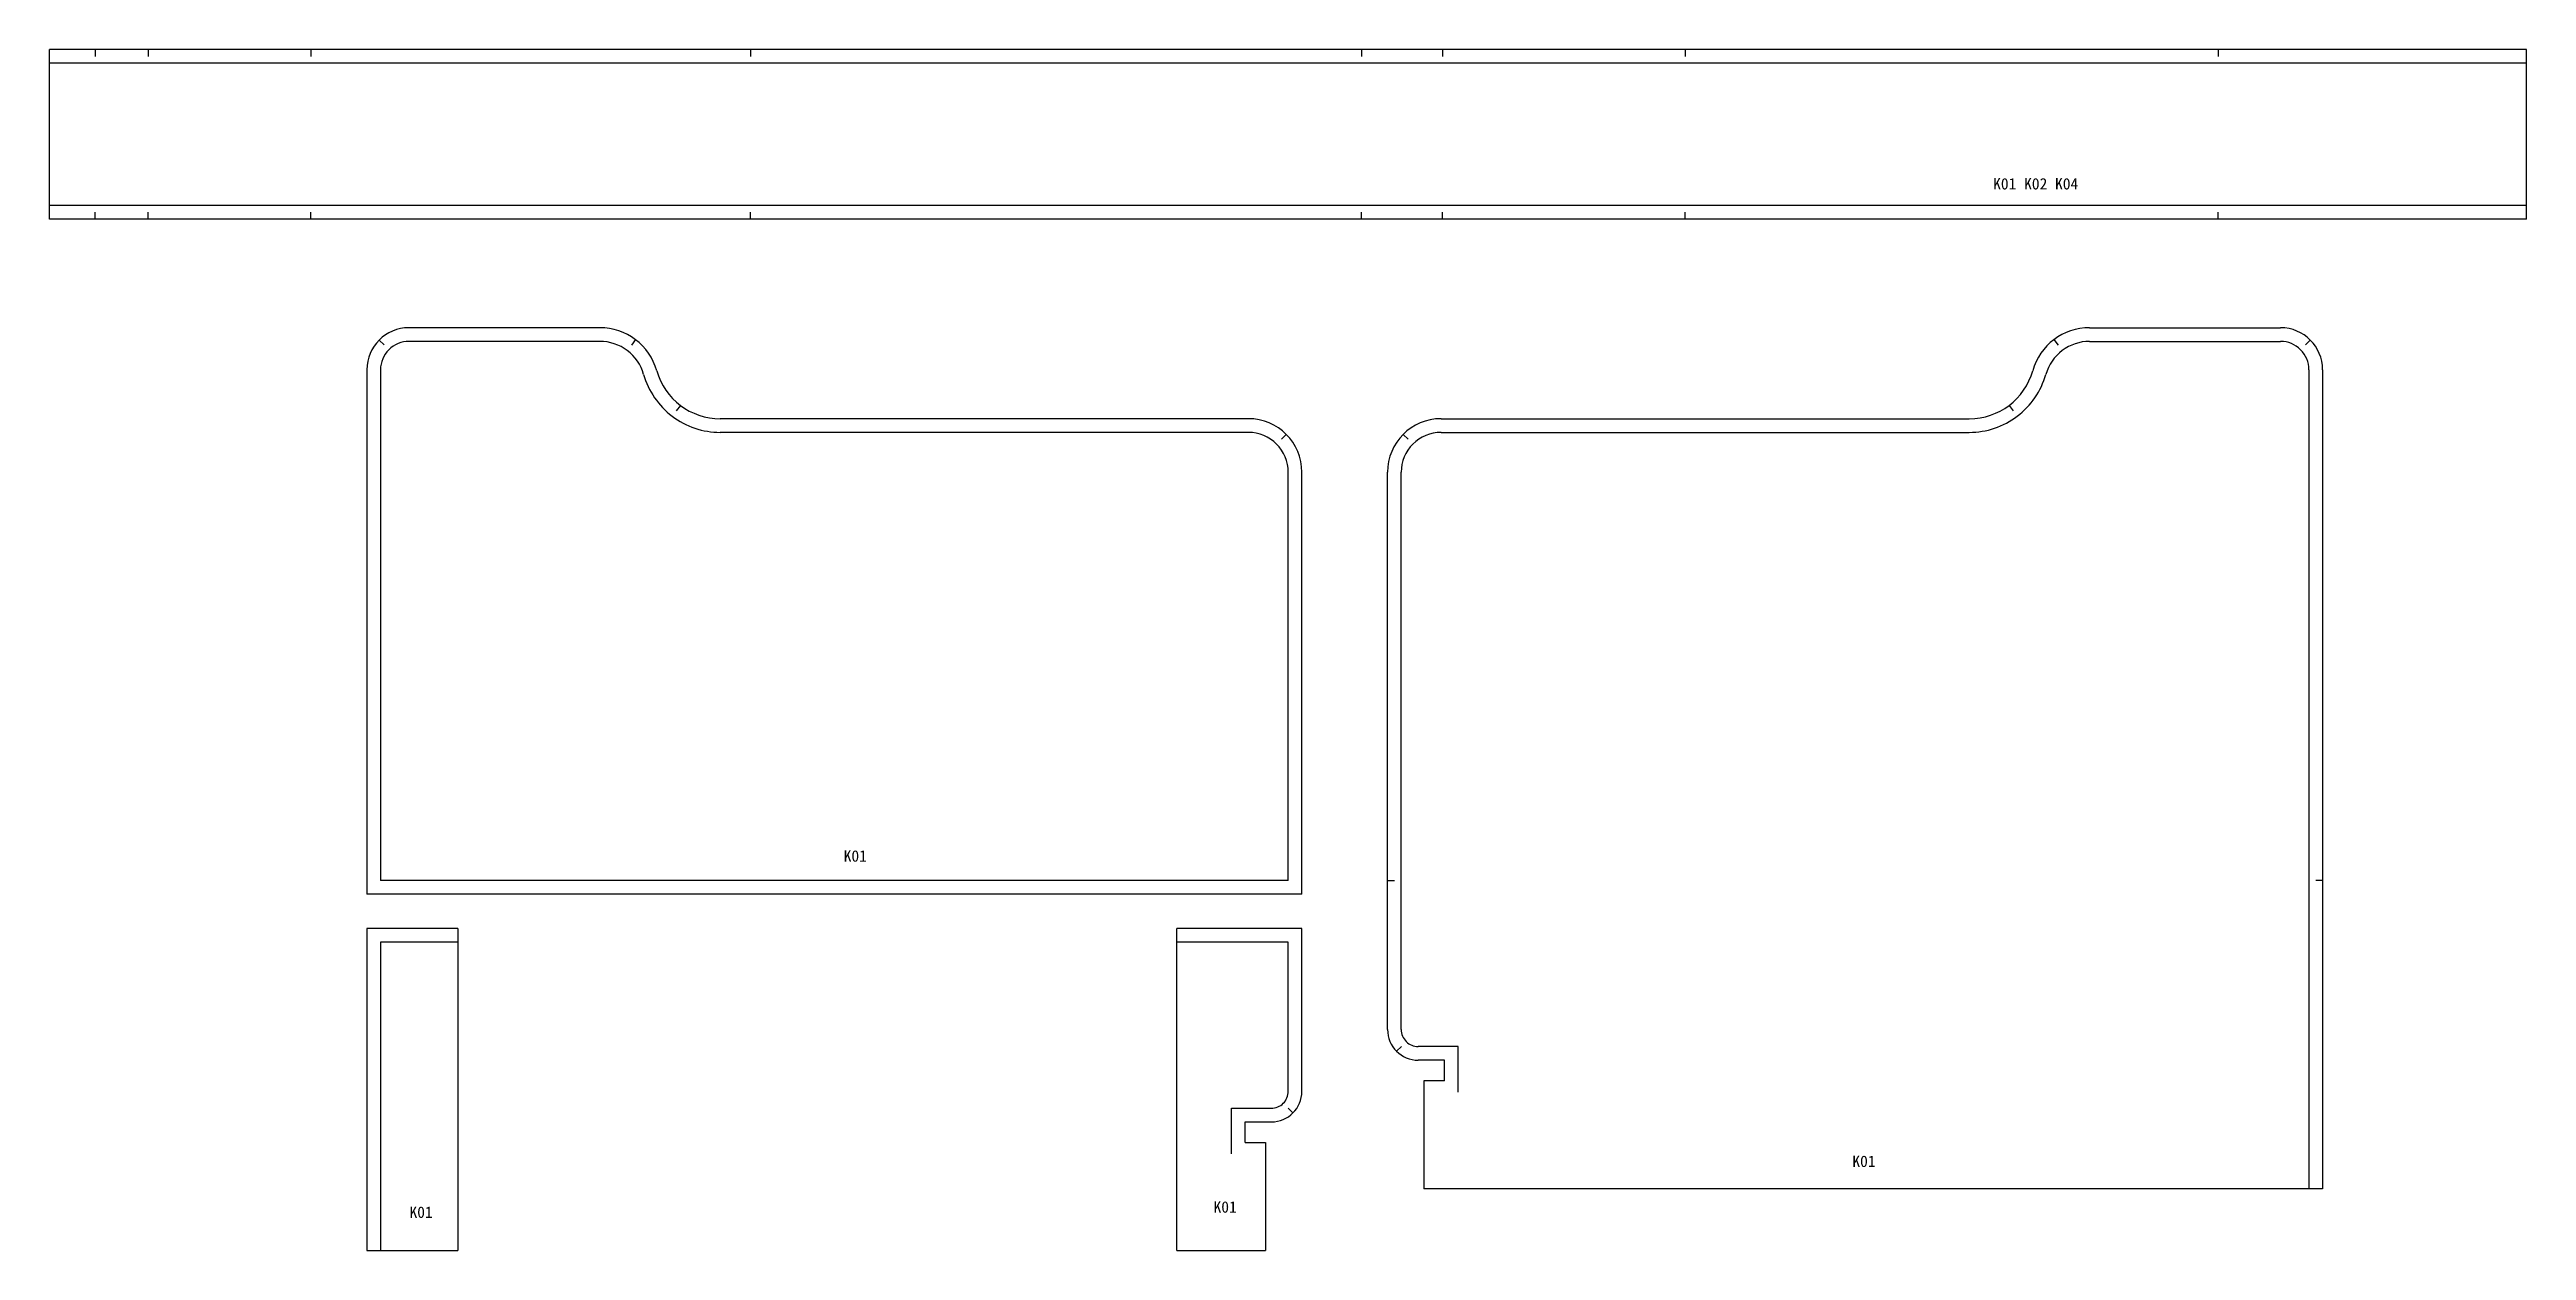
# Model space of a CAD drawing. Header units: millimetres. Extents: x 1211946 to 1266258, y -418433 to -400124.
# Drawn here: x 1259221 to 1261398, y -416148 to -415092 of the extents above; entities that cross this region are included whole.
import ezdxf

# ---------------------------------------------------------------- set-up
doc = ezdxf.new("R2010")
doc.units = ezdxf.units.MM
doc.header["$LTSCALE"] = 5
doc.layers.add('文字', color=7, linetype='Continuous')
doc.layers.add('缝头内线', color=1, linetype='Continuous')
doc.styles.add('宋体', font='')
doc.styles.get('宋体').set_extended_font_data('SimSun')

msp = doc.modelspace()

# ---------------------------------------------------------------- texts
at = {"layer": '文字', "color": 3, "char_height": 10, "attachment_point": 5, "style": '宋体'}
for s, insert in [('K01 K02 K04', (1260967.02, -415209.85)), ('K01', (1259929.35, -415800.83)), ('K01', (1260816.05, -416069.26)), ('K01', (1259547.68, -416113.99)), ('K01', (1260254.49, -416109.42))]:
    msp.add_mtext(s, dxfattribs=dict(at, insert=insert))

# ---------------------------------------------------------------- linework, layer by layer
for p, q in [((1261398.43, -415091.72), (1259221.05, -415091.72)), ((1259221.05, -415240.72), (1259221.05, -415091.72)), ((1261398.43, -415240.72), (1261398.43, -415091.72)), ((1261398.43, -415240.72), (1259221.05, -415240.72)), ((1259704.8, -415336.29), (1259536.99, -415336.29)), ((1261014.43, -415336.29), (1261182.24, -415336.29)), ((1259499.99, -415373.29), (1259499.99, -415834.29)), ((1261219.24, -415373.29), (1261219.24, -416093.29)), ((1260274.99, -415416.29), (1259810.63, -415416.29)), ((1260444.24, -415416.29), (1260908.6, -415416.29)), ((1260321.99, -415834.29), (1260321.99, -415463.29)), ((1260397.24, -415953.29), (1260397.24, -415463.29)), ((1260321.99, -415834.29), (1259499.99, -415834.29)), ((1259499.99, -415864.56), (1259499.99, -416147.56)), ((1259579.99, -415864.56), (1259499.99, -415864.56)), ((1259579.99, -415864.56), (1259579.99, -416147.56)), ((1260211.99, -416147.56), (1260211.99, -415864.56)), ((1260321.99, -415864.56), (1260211.99, -415864.56)), ((1260321.99, -416007.56), (1260321.99, -415864.56)), ((1260447.24, -415980.29), (1260424.24, -415980.29)), ((1260447.24, -415998.29), (1260447.24, -415980.29)), ((1260447.24, -415998.29), (1260429.24, -415998.29)), ((1260429.24, -415998.29), (1260429.24, -416093.29)), ((1260271.99, -416052.56), (1260271.99, -416034.56)), ((1260271.99, -416034.56), (1260294.99, -416034.56)), ((1260271.99, -416052.56), (1260289.99, -416052.56)), ((1260289.99, -416052.56), (1260289.99, -416147.56)), ((1261219.24, -416093.29), (1260429.24, -416093.29)), ((1259499.99, -416147.56), (1259579.99, -416147.56)), ((1260211.99, -416147.56), (1260289.99, -416147.56))]:
    msp.add_line(p, q)
at = {"color": 2}
for p, q in [((1259261.05, -415091.72), (1259261.05, -415097.72)), ((1259307.83, -415091.72), (1259307.83, -415097.72)), ((1259450.61, -415091.72), (1259450.61, -415097.72)), ((1259837.1, -415091.72), (1259837.1, -415097.72)), ((1260374.26, -415091.72), (1260374.26, -415097.72)), ((1260445.46, -415091.72), (1260445.46, -415097.72)), ((1260658.79, -415091.72), (1260658.79, -415097.72)), ((1261127.43, -415091.72), (1261127.43, -415097.72)), ((1259261.05, -415240.72), (1259261.05, -415234.72)), ((1259307.83, -415240.72), (1259307.83, -415234.72)), ((1259450.61, -415240.72), (1259450.61, -415234.72)), ((1259837.1, -415240.72), (1259837.1, -415234.72)), ((1260374.26, -415240.72), (1260374.26, -415234.72)), ((1260445.46, -415240.72), (1260445.46, -415234.72)), ((1260658.79, -415240.72), (1260658.79, -415234.72)), ((1261127.43, -415240.72), (1261127.43, -415234.72)), ((1259510.82, -415347.12), (1259515.07, -415351.36)), ((1259736.15, -415346.8), (1259732.54, -415351.59)), ((1260983.07, -415346.8), (1260986.69, -415351.59)), ((1261208.4, -415347.12), (1261204.16, -415351.36)), ((1259775.65, -415404.55), (1259772.03, -415409.34)), ((1260943.57, -415404.55), (1260947.19, -415409.34)), ((1260308.22, -415430.05), (1260303.98, -415434.29)), ((1260411, -415430.05), (1260415.24, -415434.29)), ((1260397.24, -415822.29), (1260403.24, -415822.29)), ((1261219.24, -415822.29), (1261213.24, -415822.29)), ((1260405.14, -415972.38), (1260409.39, -415968.13)), ((1260314.08, -416026.65), (1260309.84, -416022.41))]:
    msp.add_line(p, q, dxfattribs=at)
for centre, radius, start, end in [((1259536.99, -415373.29), 37, 90, 180), ((1259704.8, -415388.29), 52, 15.82662, 90), ((1261014.43, -415388.29), 52, 90, 164.17338), ((1261182.24, -415373.29), 37, 0, 90), ((1259810.63, -415358.29), 58, 195.82662, 270), ((1260908.6, -415358.29), 58, 270, 344.17338), ((1260274.99, -415463.29), 47, 0, 90), ((1260444.24, -415463.29), 47, 90, 180), ((1260424.24, -415953.29), 27, 180, 270), ((1260294.99, -416007.56), 27, 270, 0)]:
    msp.add_arc(centre, radius, start, end)
at = {"layer": '缝头内线', "color": 1, "ltscale": 2}
for p, q in [((1261398.43, -415103.72), (1259221.05, -415103.72)), ((1261398.43, -415228.72), (1259221.05, -415228.72)), ((1259704.8, -415348.29), (1259536.99, -415348.29)), ((1261014.43, -415348.29), (1261182.24, -415348.29)), ((1259511.99, -415373.29), (1259511.99, -415822.29)), ((1261207.24, -415373.29), (1261207.24, -415822.29)), ((1260274.99, -415428.29), (1259810.63, -415428.29)), ((1260444.24, -415428.29), (1260908.6, -415428.29)), ((1260309.99, -415822.29), (1260309.99, -415463.29)), ((1260409.24, -415822.29), (1260409.24, -415463.29)), ((1260309.99, -415822.29), (1259511.99, -415822.29)), ((1260409.24, -415953.29), (1260409.24, -415822.29)), ((1261207.24, -415822.29), (1261207.24, -416093.29)), ((1259511.99, -415876.56), (1259511.99, -416147.56)), ((1259579.99, -415876.56), (1259511.99, -415876.56)), ((1260309.99, -415876.56), (1260211.99, -415876.56)), ((1260309.99, -416007.56), (1260309.99, -415876.56)), ((1260459.24, -415968.29), (1260424.24, -415968.29)), ((1260459.24, -416008.29), (1260459.24, -415968.29)), ((1260259.99, -416062.56), (1260259.99, -416022.56)), ((1260259.99, -416022.56), (1260294.99, -416022.56))]:
    msp.add_line(p, q, dxfattribs=at)
for centre, radius, start, end in [((1259536.99, -415373.29), 25, 135, 180), ((1259536.99, -415373.29), 25, 90, 135), ((1259704.8, -415388.29), 40, 52.91331, 90), ((1259704.8, -415388.29), 40, 15.82662, 52.91331), ((1261014.43, -415388.29), 40, 127.08669, 164.17338), ((1261014.43, -415388.29), 40, 90, 127.08669), ((1261182.24, -415373.29), 25, 45, 90), ((1261182.24, -415373.29), 25, 0, 45), ((1259810.63, -415358.29), 70, 195.82662, 232.91331), ((1260908.6, -415358.29), 70, 307.08669, 344.17338), ((1259810.63, -415358.29), 70, 232.91331, 270), ((1260908.6, -415358.29), 70, 270, 307.08669), ((1260274.99, -415463.29), 35, 45, 90), ((1260274.99, -415463.29), 35, 360, 45), ((1260444.24, -415463.29), 35, 135, 180), ((1260444.24, -415463.29), 35, 90, 135), ((1260424.24, -415953.29), 15, 180, 225), ((1260424.24, -415953.29), 15, 225, 270), ((1260294.99, -416007.56), 15, 315, 0), ((1260294.99, -416007.56), 15, 270, 315)]:
    msp.add_arc(centre, radius, start, end, dxfattribs=at)

msp.set_redraw_order([(e.dxf.handle, doc.entitydb.next_handle()) for e in msp.query("TEXT MTEXT ATTDEF DIMENSION ARC_DIMENSION")])  # texts and dimensions are drawn at this point

doc.saveas('drawing.dxf')
